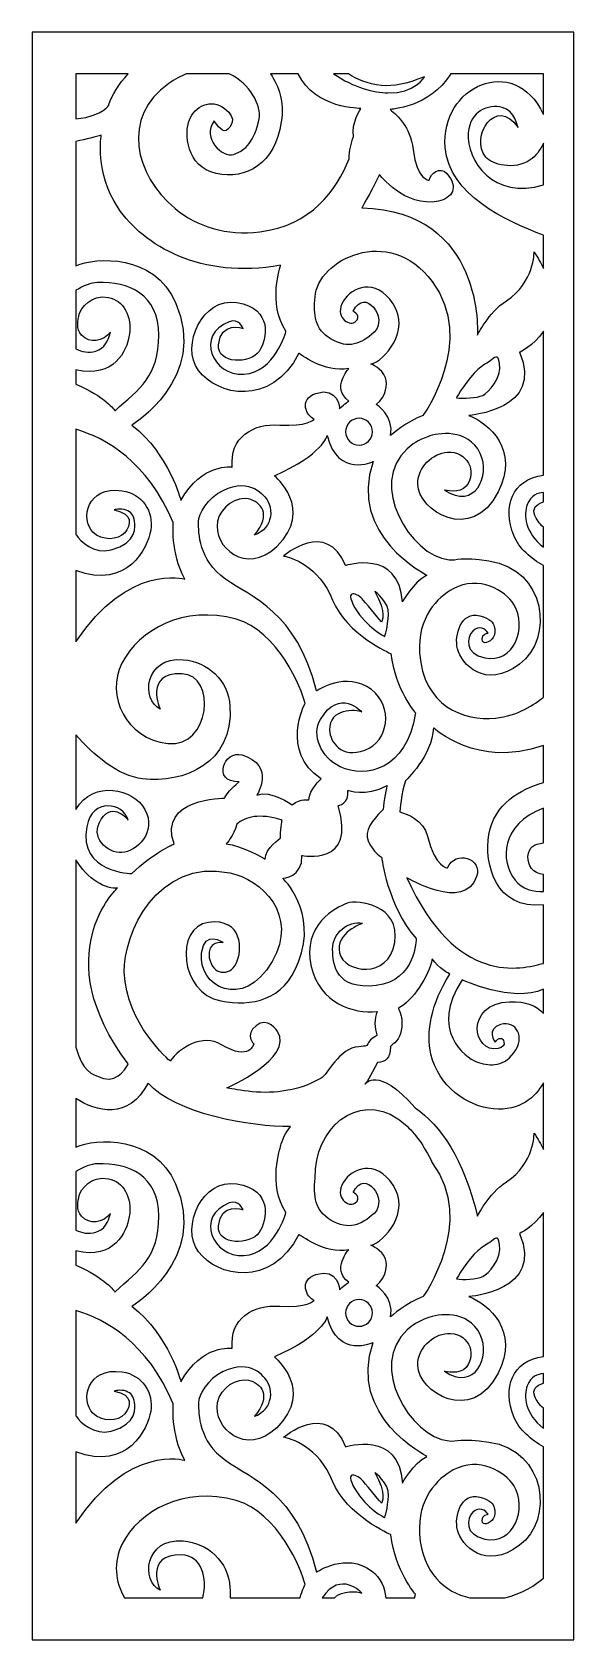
# Model space of a CAD drawing. Header units: centimetres. Extents: x -1.43 to 1.43, y -4.26 to 4.26.
import ezdxf

# ---------------------------------------------------------------- set-up
doc = ezdxf.new("R2010")
doc.units = ezdxf.units.CM
doc.header["$MEASUREMENT"] = 0
doc.layers.add('Layer 1', color=7, linetype='Continuous')

msp = doc.modelspace()

# ---------------------------------------------------------------- linework, layer by layer
at = {"layer": 'Layer 1', "color": 253}
for points, knots in [([(-1.43458, 4.26053), (-1.43458, 4.26053), (1.43458, 4.26053), (1.43458, 4.26053), (1.43458, 4.26053), (1.43458, 4.26053), (1.43458, -4.26053), (1.43458, -4.26053), (1.43458, -4.26053), (1.43458, -4.26053), (-1.43458, -4.26053), (-1.43458, -4.26053), (-1.43458, -4.26053), (-1.43458, -4.26053), (-1.43458, 4.26053), (-1.43458, 4.26053)], [0, 0, 0, 0, 0.2, 0.2, 0.2, 0.2, 0.4, 0.4, 0.4, 0.4, 0.6, 0.6, 0.6, 0.6, 1, 1, 1, 1]), ([(0.78307, 4.03961), (0.78307, 4.03961), (1.27364, 4.03961), (1.27364, 4.03961), (1.27364, 4.03961), (1.27364, 4.03961), (1.27364, 3.82419), (1.27364, 3.82419), (1.27364, 3.82419), (1.27364, 3.82419), (1.27289, 3.82585), (1.27289, 3.82585), (1.27289, 3.82585), (1.1205, 4.15238), (0.72509, 3.97286), (0.75349, 3.64842), (0.75349, 3.64842), (0.77551, 3.39697), (1.07291, 3.25823), (1.27364, 3.18491), (1.27364, 3.18491), (1.27364, 3.18491), (1.27364, 3.00835), (1.27364, 3.00835), (1.27364, 3.00835), (1.26052, 3.03605), (1.24424, 3.06516), (1.22421, 3.09585), (1.22421, 3.09585), (1.22421, 3.09585), (1.22598, 2.93421), (1.07812, 2.83731), (1.07812, 2.83731), (0.98008, 2.77307), (0.92392, 2.65482), (0.92392, 2.65482), (0.92392, 2.65482), (0.92392, 2.65482), (0.9645, 3.31384), (0.31119, 3.32904), (0.31119, 3.32904), (0.31119, 3.32904), (0.38423, 3.45578), (0.40452, 3.50647), (0.40452, 3.50647), (0.40452, 3.50647), (0.53843, 3.32904), (0.71697, 3.36453), (0.71697, 3.36453), (0.7901, 3.37907), (0.82722, 3.43868), (0.76161, 3.51155), (0.76161, 3.51155), (0.72509, 3.55211), (0.67639, 3.51155), (0.66827, 3.47607), (0.66827, 3.47607), (0.66827, 3.47607), (0.60393, 3.47531), (0.58306, 3.63828), (0.58306, 3.63828), (0.56683, 3.76502), (0.5019, 3.81571), (0.46134, 3.8512), (0.46134, 3.8512), (0.46134, 3.8512), (0.66963, 3.85939), (0.78307, 4.03961)], [0, 0, 0, 0, 0.0555556, 0.0555556, 0.0555556, 0.0555556, 0.1111111, 0.1111111, 0.1111111, 0.1111111, 0.1666667, 0.1666667, 0.1666667, 0.1666667, 0.2222222, 0.2222222, 0.2222222, 0.2222222, 0.2777778, 0.2777778, 0.2777778, 0.2777778, 0.3333333, 0.3333333, 0.3333333, 0.3333333, 0.3888889, 0.3888889, 0.3888889, 0.3888889, 0.4444444, 0.4444444, 0.4444444, 0.4444444, 0.5, 0.5, 0.5, 0.5, 0.5555556, 0.5555556, 0.5555556, 0.5555556, 0.6111111, 0.6111111, 0.6111111, 0.6111111, 0.6666667, 0.6666667, 0.6666667, 0.6666667, 0.7222222, 0.7222222, 0.7222222, 0.7222222, 0.7777778, 0.7777778, 0.7777778, 0.7777778, 0.8333333, 0.8333333, 0.8333333, 0.8333333, 0.8888889, 0.8888889, 0.8888889, 0.8888889, 1, 1, 1, 1]), ([(-1.20258, 4.03961), (-1.20258, 4.03961), (-0.92683, 4.03961), (-0.92683, 4.03961), (-0.92683, 4.03961), (-0.97449, 3.98487), (-1.01438, 3.9272), (-1.02789, 3.87655), (-1.02789, 3.87655), (-1.02789, 3.87655), (-1.04973, 3.81819), (-1.20258, 3.80034), (-1.20258, 3.80034), (-1.20258, 3.80034), (-1.20258, 4.03961), (-1.20258, 4.03961)], [0, 0, 0, 0, 0.2, 0.2, 0.2, 0.2, 0.4, 0.4, 0.4, 0.4, 0.6, 0.6, 0.6, 0.6, 1, 1, 1, 1]), ([(-0.61807, 4.03961), (-0.61807, 4.03961), (-0.39061, 4.03961), (-0.39061, 4.03961), (-0.39061, 4.03961), (-0.28018, 3.98892), (-0.21866, 3.86996), (-0.23256, 3.80051), (-0.23256, 3.80051), (-0.25635, 3.68155), (-0.3056, 3.63321), (-0.36646, 3.61293), (-0.36646, 3.61293), (-0.42734, 3.59266), (-0.53892, 3.69912), (-0.46994, 3.79036), (-0.46994, 3.79036), (-0.46994, 3.79036), (-0.43139, 3.72446), (-0.40704, 3.73967), (-0.40704, 3.73967), (-0.38269, 3.75487), (-0.34212, 3.80051), (-0.41516, 3.85627), (-0.41516, 3.85627), (-0.4882, 3.91203), (-0.57341, 3.8664), (-0.60182, 3.79543), (-0.60182, 3.79543), (-0.63022, 3.72446), (-0.61805, 3.54704), (-0.4598, 3.51155), (-0.4598, 3.51155), (-0.30154, 3.47607), (-0.14734, 3.56224), (-0.11488, 3.78529), (-0.11488, 3.78529), (-0.09916, 3.89335), (-0.12655, 3.97263), (-0.17175, 4.03961), (-0.17175, 4.03961), (-0.17175, 4.03961), (-0.02548, 4.03961), (-0.02548, 4.03961), (-0.02548, 4.03961), (0.06435, 3.85285), (0.30713, 3.85627), (0.30713, 3.85627), (0.30713, 3.85627), (0.30713, 3.85627), (0.25363, 3.77707), (0.26729, 3.70671), (0.26729, 3.70671), (0.2558, 3.67135), (0.24491, 3.63323), (0.2438, 3.58912), (0.2438, 3.58912), (0.17757, 3.42309), (0.04312, 3.23515), (-0.2285, 3.20231), (-0.2285, 3.20231), (-0.40675, 3.18077), (-0.56059, 3.22923), (-0.67793, 3.32585), (-0.67793, 3.32585), (-0.8918, 3.50199), (-0.96391, 3.81087), (-0.71138, 3.98807), (-0.71138, 3.98807), (-0.67915, 4.01068), (-0.648, 4.02759), (-0.61807, 4.03961)], [0, 0, 0, 0, 0.0526316, 0.0526316, 0.0526316, 0.0526316, 0.1052632, 0.1052632, 0.1052632, 0.1052632, 0.1578947, 0.1578947, 0.1578947, 0.1578947, 0.2105263, 0.2105263, 0.2105263, 0.2105263, 0.2631579, 0.2631579, 0.2631579, 0.2631579, 0.3157895, 0.3157895, 0.3157895, 0.3157895, 0.3684211, 0.3684211, 0.3684211, 0.3684211, 0.4210526, 0.4210526, 0.4210526, 0.4210526, 0.4736842, 0.4736842, 0.4736842, 0.4736842, 0.5263158, 0.5263158, 0.5263158, 0.5263158, 0.5789474, 0.5789474, 0.5789474, 0.5789474, 0.6315789, 0.6315789, 0.6315789, 0.6315789, 0.6842105, 0.6842105, 0.6842105, 0.6842105, 0.7368421, 0.7368421, 0.7368421, 0.7368421, 0.7894737, 0.7894737, 0.7894737, 0.7894737, 0.8421053, 0.8421053, 0.8421053, 0.8421053, 0.8947368, 0.8947368, 0.8947368, 0.8947368, 1, 1, 1, 1]), ([(0.16208, 4.03961), (0.16208, 4.03961), (0.24066, 4.03961), (0.24066, 4.03961), (0.24066, 4.03961), (0.28299, 4.01181), (0.3418, 3.98481), (0.41608, 3.97791), (0.41608, 3.97791), (0.48254, 3.97175), (0.54433, 3.98594), (0.64394, 4.02356), (0.64394, 4.02356), (0.64394, 4.02356), (0.59132, 3.93425), (0.44917, 3.93817), (0.44917, 3.93817), (0.37717, 3.94016), (0.26911, 3.96608), (0.16208, 4.03961)], [0, 0, 0, 0, 0.1666667, 0.1666667, 0.1666667, 0.1666667, 0.3333333, 0.3333333, 0.3333333, 0.3333333, 0.5, 0.5, 0.5, 0.5, 0.6666667, 0.6666667, 0.6666667, 0.6666667, 1, 1, 1, 1]), ([(1.27364, 3.67208), (1.27364, 3.67208), (1.27364, 3.4515), (1.27364, 3.4515), (1.27364, 3.4515), (1.0115, 3.36903), (0.86282, 3.57944), (0.87554, 3.72697), (0.87554, 3.72697), (0.88571, 3.84492), (0.98069, 3.87924), (1.05576, 3.86149), (1.05576, 3.86149), (1.12158, 3.84594), (1.13898, 3.75487), (1.13898, 3.75487), (1.13898, 3.75487), (1.02537, 3.92724), (0.87929, 3.70419), (0.96856, 3.59773), (0.96856, 3.59773), (0.99991, 3.56034), (1.11884, 3.52506), (1.20343, 3.58361), (1.20343, 3.58361), (1.23166, 3.60315), (1.25766, 3.63461), (1.27364, 3.67208)], [0, 0, 0, 0, 0.125, 0.125, 0.125, 0.125, 0.25, 0.25, 0.25, 0.25, 0.375, 0.375, 0.375, 0.375, 0.5, 0.5, 0.5, 0.5, 0.625, 0.625, 0.625, 0.625, 0.75, 0.75, 0.75, 0.75, 1, 1, 1, 1]), ([(-1.20258, 3.02144), (-1.20258, 3.02144), (-1.20258, 3.68097), (-1.20258, 3.68097), (-1.20258, 3.68097), (-1.14763, 3.69338), (-1.09565, 3.70583), (-1.06847, 3.71432), (-1.06847, 3.71432), (-1.06847, 3.71432), (-1.10499, 3.51662), (-0.9792, 3.32904), (-0.9792, 3.32904), (-0.84466, 3.12845), (-0.54095, 2.94884), (-0.11894, 3.02488), (-0.11894, 3.02488), (-0.11894, 3.02488), (-0.18792, 2.82211), (-0.09053, 2.67509), (-0.09053, 2.67509), (-0.09053, 2.67509), (-0.14734, 2.4571), (-0.31371, 2.44697), (-0.31371, 2.44697), (-0.48008, 2.43683), (-0.5719, 2.65618), (-0.39081, 2.72579), (-0.39081, 2.72579), (-0.33806, 2.74606), (-0.31778, 2.6903), (-0.31778, 2.6903), (-0.31778, 2.6903), (-0.31778, 2.6903), (-0.43801, 2.73029), (-0.44762, 2.60413), (-0.44762, 2.60413), (-0.45573, 2.49767), (-0.2772, 2.50273), (-0.23256, 2.56864), (-0.23256, 2.56864), (-0.18792, 2.63454), (-0.1591, 2.79534), (-0.35023, 2.82718), (-0.35023, 2.82718), (-0.53283, 2.8576), (-0.65052, 2.59905), (-0.55313, 2.46725), (-0.55313, 2.46725), (-0.45573, 2.33544), (-0.17169, 2.26954), (-0.02155, 2.5585), (-0.02155, 2.5585), (-0.02155, 2.5585), (0.11642, 2.45204), (0.24221, 2.47739), (0.24221, 2.47739), (0.24221, 2.47739), (0.14888, 2.376), (0.24221, 2.30503), (0.24221, 2.30503), (0.24221, 2.30503), (0.20569, 2.27968), (0.19351, 2.26447), (0.19351, 2.26447), (0.19351, 2.26447), (0.18867, 2.38501), (0.06772, 2.34558), (0.06772, 2.34558), (-0.0256, 2.31517), (0.01903, 2.22392), (0.05961, 2.20871), (0.05961, 2.20871), (0.05961, 2.20871), (0.01903, 2.16815), (-0.12299, 2.1783), (-0.12299, 2.1783), (-0.26502, 2.18843), (-0.39081, 2.11239), (-0.37458, 1.95524), (-0.37458, 1.95524), (-0.37458, 1.95524), (-0.5369, 1.98058), (-0.64645, 1.77781), (-0.64645, 1.77781), (-0.64645, 1.77781), (-0.70733, 2.02113), (-0.90616, 2.1783), (-0.90616, 2.1783), (-0.90616, 2.1783), (-0.49932, 2.42513), (-0.67486, 2.82718), (-0.67486, 2.82718), (-0.78779, 3.08582), (-1.09971, 3.06964), (-1.20258, 3.02144)], [0, 0, 0, 0, 0.04, 0.04, 0.04, 0.04, 0.08, 0.08, 0.08, 0.08, 0.12, 0.12, 0.12, 0.12, 0.16, 0.16, 0.16, 0.16, 0.2, 0.2, 0.2, 0.2, 0.24, 0.24, 0.24, 0.24, 0.28, 0.28, 0.28, 0.28, 0.32, 0.32, 0.32, 0.32, 0.36, 0.36, 0.36, 0.36, 0.4, 0.4, 0.4, 0.4, 0.44, 0.44, 0.44, 0.44, 0.48, 0.48, 0.48, 0.48, 0.52, 0.52, 0.52, 0.52, 0.56, 0.56, 0.56, 0.56, 0.6, 0.6, 0.6, 0.6, 0.64, 0.64, 0.64, 0.64, 0.68, 0.68, 0.68, 0.68, 0.72, 0.72, 0.72, 0.72, 0.76, 0.76, 0.76, 0.76, 0.8, 0.8, 0.8, 0.8, 0.84, 0.84, 0.84, 0.84, 0.88, 0.88, 0.88, 0.88, 0.92, 0.92, 0.92, 0.92, 1, 1, 1, 1]), ([(0.46404, 2.12253), (0.46404, 2.12253), (0.5506, 2.19856), (0.63582, 2.22898), (0.63582, 2.22898), (0.63582, 2.22898), (0.92005, 2.62345), (0.68451, 2.9387), (0.68451, 2.9387), (0.45344, 3.24795), (0.07584, 3.05023), (0.06367, 2.8576), (0.06367, 2.8576), (0.05752, 2.76032), (0.05674, 2.68907), (0.15007, 2.63332), (0.15007, 2.63332), (0.24018, 2.57947), (0.30737, 2.60732), (0.37611, 2.67002), (0.37611, 2.67002), (0.45507, 2.74205), (0.32742, 2.91335), (0.26655, 2.78155), (0.26655, 2.78155), (0.26655, 2.78155), (0.31615, 2.75537), (0.27467, 2.72409), (0.27467, 2.72409), (0.24204, 2.6995), (0.16376, 2.75451), (0.2138, 2.83562), (0.2138, 2.83562), (0.25842, 2.90795), (0.38423, 2.96236), (0.47756, 2.82042), (0.47756, 2.82042), (0.5709, 2.67847), (0.43157, 2.51794), (0.35988, 2.50104), (0.35988, 2.50104), (0.35988, 2.50104), (0.41823, 2.48074), (0.43645, 2.4281), (0.43645, 2.4281), (0.44864, 2.39285), (0.44361, 2.33659), (0.38829, 2.28643), (0.38829, 2.28643), (0.38829, 2.28643), (0.48432, 2.22729), (0.46404, 2.12253)], [0, 0, 0, 0, 0.0714286, 0.0714286, 0.0714286, 0.0714286, 0.1428571, 0.1428571, 0.1428571, 0.1428571, 0.2142857, 0.2142857, 0.2142857, 0.2142857, 0.2857143, 0.2857143, 0.2857143, 0.2857143, 0.3571429, 0.3571429, 0.3571429, 0.3571429, 0.4285714, 0.4285714, 0.4285714, 0.4285714, 0.5, 0.5, 0.5, 0.5, 0.5714286, 0.5714286, 0.5714286, 0.5714286, 0.6428571, 0.6428571, 0.6428571, 0.6428571, 0.7142857, 0.7142857, 0.7142857, 0.7142857, 0.7857143, 0.7857143, 0.7857143, 0.7857143, 0.8571429, 0.8571429, 0.8571429, 0.8571429, 1, 1, 1, 1]), ([(-1.20258, 2.39519), (-1.20258, 2.39519), (-1.20258, 2.47104), (-1.20258, 2.47104), (-1.20258, 2.47104), (-0.99829, 2.42372), (-0.93361, 2.57243), (-0.92036, 2.65312), (-0.92036, 2.65312), (-0.90342, 2.75626), (-0.95231, 2.83892), (-1.03068, 2.85429), (-1.03068, 2.85429), (-1.12342, 2.87248), (-1.17874, 2.79609), (-1.18549, 2.76568), (-1.18549, 2.76568), (-1.19226, 2.73526), (-1.20273, 2.68684), (-1.17381, 2.65487), (-1.17381, 2.65487), (-1.12995, 2.60637), (-1.05897, 2.62165), (-1.01894, 2.67028), (-1.01894, 2.67028), (-1.03281, 2.62329), (-1.05025, 2.58505), (-1.09814, 2.57042), (-1.09814, 2.57042), (-1.13566, 2.55898), (-1.17206, 2.56661), (-1.20258, 2.58132), (-1.20258, 2.58132), (-1.20258, 2.58132), (-1.20258, 2.89232), (-1.20258, 2.89232), (-1.20258, 2.89232), (-1.16334, 2.91609), (-1.12384, 2.93256), (-1.08877, 2.93364), (-1.08877, 2.93364), (-0.9224, 2.9387), (-0.76413, 2.8728), (-0.76413, 2.65482), (-0.76413, 2.65482), (-0.76413, 2.43683), (-0.86558, 2.37093), (-0.99542, 2.25434), (-0.99542, 2.25434), (-0.99542, 2.25434), (-1.05152, 2.33105), (-1.20258, 2.39519)], [0, 0, 0, 0, 0.0714286, 0.0714286, 0.0714286, 0.0714286, 0.1428571, 0.1428571, 0.1428571, 0.1428571, 0.2142857, 0.2142857, 0.2142857, 0.2142857, 0.2857143, 0.2857143, 0.2857143, 0.2857143, 0.3571429, 0.3571429, 0.3571429, 0.3571429, 0.4285714, 0.4285714, 0.4285714, 0.4285714, 0.5, 0.5, 0.5, 0.5, 0.5714286, 0.5714286, 0.5714286, 0.5714286, 0.6428571, 0.6428571, 0.6428571, 0.6428571, 0.7142857, 0.7142857, 0.7142857, 0.7142857, 0.7857143, 0.7857143, 0.7857143, 0.7857143, 0.8571429, 0.8571429, 0.8571429, 0.8571429, 1, 1, 1, 1]), ([(1.27364, 2.67523), (1.27364, 2.67523), (1.27364, 1.91228), (1.27364, 1.91228), (1.27364, 1.91228), (1.10568, 1.88955), (1.0557, 1.74512), (1.11668, 1.59277), (1.11668, 1.59277), (1.145, 1.52199), (1.20854, 1.47005), (1.27364, 1.43339), (1.27364, 1.43339), (1.27364, 1.43339), (1.27364, 0.73668), (1.27364, 0.73668), (1.27364, 0.73668), (1.22936, 0.69891), (1.1368, 0.63657), (1.01946, 0.62438), (1.01946, 0.62438), (0.85077, 0.60689), (0.63641, 0.68909), (0.61755, 0.96924), (0.61755, 0.96924), (0.60481, 1.15854), (0.71223, 1.26469), (0.7956, 1.3103), (0.7956, 1.3103), (0.93171, 1.38478), (1.07265, 1.29912), (1.11668, 1.22777), (1.11668, 1.22777), (1.19174, 1.10611), (1.1158, 0.91137), (0.96248, 0.94389), (0.96248, 0.94389), (0.85494, 0.9667), (0.86508, 1.05288), (0.89957, 1.08583), (0.89957, 1.08583), (0.93407, 1.11879), (0.96652, 1.09851), (0.98073, 1.0757), (0.98073, 1.0757), (0.98073, 1.0757), (0.94581, 1.07263), (0.94827, 1.04274), (0.94827, 1.04274), (0.95092, 1.01059), (0.98952, 1.02539), (1.00772, 1.05186), (1.00772, 1.05186), (1.01929, 1.06868), (1.01683, 1.09659), (1.01349, 1.11031), (1.01349, 1.11031), (1.00894, 1.129), (0.99429, 1.15211), (0.9361, 1.16694), (0.9361, 1.16694), (0.83668, 1.19229), (0.8001, 1.06528), (0.81842, 0.99205), (0.81842, 0.99205), (0.83871, 0.91094), (0.9645, 0.77407), (1.1471, 0.91094), (1.1471, 0.91094), (1.32971, 1.04782), (1.28912, 1.41282), (0.98479, 1.45844), (0.98479, 1.45844), (0.83288, 1.48121), (0.81553, 1.45978), (0.77348, 1.46411), (0.77348, 1.46411), (0.56524, 1.48563), (0.34471, 1.86587), (0.55123, 2.05241), (0.55123, 2.05241), (0.57935, 2.0778), (0.60766, 2.09615), (0.6604, 2.11643), (0.6604, 2.11643), (0.71316, 2.13671), (0.8726, 2.16359), (0.9387, 2.02753), (0.9387, 2.02753), (0.99588, 1.90984), (0.90971, 1.72552), (0.74943, 1.83357), (0.74943, 1.83357), (0.74943, 1.83357), (0.83174, 1.81292), (0.86432, 1.85418), (0.86432, 1.85418), (0.92585, 1.9321), (0.86843, 2.04242), (0.7649, 2.0341), (0.7649, 2.0341), (0.68815, 2.02792), (0.60504, 1.95584), (0.60741, 1.86399), (0.60741, 1.86399), (0.61103, 1.72385), (0.89267, 1.54698), (1.03349, 1.82343), (1.03349, 1.82343), (1.1471, 2.04649), (0.98479, 2.18843), (0.87929, 2.22898), (0.87929, 2.22898), (0.87929, 2.22898), (1.28101, 2.25941), (1.1471, 2.56356), (1.1471, 2.56356), (1.1471, 2.56356), (1.22273, 2.59747), (1.27364, 2.67523)], [0, 0, 0, 0, 0.0322581, 0.0322581, 0.0322581, 0.0322581, 0.0645161, 0.0645161, 0.0645161, 0.0645161, 0.0967742, 0.0967742, 0.0967742, 0.0967742, 0.1290323, 0.1290323, 0.1290323, 0.1290323, 0.1612903, 0.1612903, 0.1612903, 0.1612903, 0.1935484, 0.1935484, 0.1935484, 0.1935484, 0.2258065, 0.2258065, 0.2258065, 0.2258065, 0.2580645, 0.2580645, 0.2580645, 0.2580645, 0.2903226, 0.2903226, 0.2903226, 0.2903226, 0.3225806, 0.3225806, 0.3225806, 0.3225806, 0.3548387, 0.3548387, 0.3548387, 0.3548387, 0.3870968, 0.3870968, 0.3870968, 0.3870968, 0.4193548, 0.4193548, 0.4193548, 0.4193548, 0.4516129, 0.4516129, 0.4516129, 0.4516129, 0.483871, 0.483871, 0.483871, 0.483871, 0.516129, 0.516129, 0.516129, 0.516129, 0.5483871, 0.5483871, 0.5483871, 0.5483871, 0.5806452, 0.5806452, 0.5806452, 0.5806452, 0.6129032, 0.6129032, 0.6129032, 0.6129032, 0.6451613, 0.6451613, 0.6451613, 0.6451613, 0.6774194, 0.6774194, 0.6774194, 0.6774194, 0.7096774, 0.7096774, 0.7096774, 0.7096774, 0.7419355, 0.7419355, 0.7419355, 0.7419355, 0.7741935, 0.7741935, 0.7741935, 0.7741935, 0.8064516, 0.8064516, 0.8064516, 0.8064516, 0.8387097, 0.8387097, 0.8387097, 0.8387097, 0.8709677, 0.8709677, 0.8709677, 0.8709677, 0.9032258, 0.9032258, 0.9032258, 0.9032258, 0.9354839, 0.9354839, 0.9354839, 0.9354839, 1, 1, 1, 1]), ([(0.81233, 2.32277), (0.81233, 2.32277), (0.87522, 2.42923), (0.92596, 2.47232), (0.92596, 2.47232), (0.94812, 2.49115), (0.96942, 2.50372), (0.98935, 2.51676), (0.98935, 2.51676), (1.01501, 2.53354), (1.03297, 2.56217), (1.0416, 2.50527), (1.0416, 2.50527), (1.0534, 2.42742), (0.98276, 2.35065), (0.95233, 2.33544), (0.95233, 2.33544), (0.92189, 2.32024), (0.84683, 2.3177), (0.81233, 2.32277)], [0, 0, 0, 0, 0.1666667, 0.1666667, 0.1666667, 0.1666667, 0.3333333, 0.3333333, 0.3333333, 0.3333333, 0.5, 0.5, 0.5, 0.5, 0.6666667, 0.6666667, 0.6666667, 0.6666667, 1, 1, 1, 1]), ([(-1.20258, 1.0287), (-1.20258, 1.0287), (-1.20258, 1.40659), (-1.20258, 1.40659), (-1.20258, 1.40659), (-0.9286, 1.30326), (-0.82161, 1.53004), (-0.80675, 1.62065), (-0.80675, 1.62065), (-0.79051, 1.71952), (-0.85011, 1.81455), (-0.95764, 1.83027), (-0.95764, 1.83027), (-1.1443, 1.85757), (-1.18085, 1.67923), (-1.11294, 1.61057), (-1.11294, 1.61057), (-1.06611, 1.56322), (-0.9785, 1.56615), (-0.94454, 1.60739), (-0.94454, 1.60739), (-0.9114, 1.64764), (-0.89557, 1.70725), (-1.00047, 1.72825), (-1.00047, 1.72825), (-1.00047, 1.72825), (-0.96794, 1.73914), (-0.93604, 1.72731), (-0.93604, 1.72731), (-0.9112, 1.71812), (-0.89588, 1.70078), (-0.89208, 1.6674), (-0.89208, 1.6674), (-0.88959, 1.64544), (-0.87516, 1.55454), (-1.01699, 1.51599), (-1.01699, 1.51599), (-1.10405, 1.49233), (-1.18409, 1.5645), (-1.20029, 1.59436), (-1.20029, 1.59436), (-1.20092, 1.59551), (-1.20167, 1.59673), (-1.20258, 1.59793), (-1.20258, 1.59793), (-1.20258, 1.59793), (-1.20258, 2.1555), (-1.20258, 2.1555), (-1.20258, 2.1555), (-1.04514, 2.10889), (-0.82408, 1.9856), (-0.68703, 1.66122), (-0.68703, 1.66122), (-0.68703, 1.66122), (-0.70327, 1.50406), (-0.62617, 1.36211), (-0.62617, 1.36211), (-0.62617, 1.36211), (-0.92932, 1.44646), (-1.20258, 1.0287)], [0, 0, 0, 0, 0.0625, 0.0625, 0.0625, 0.0625, 0.125, 0.125, 0.125, 0.125, 0.1875, 0.1875, 0.1875, 0.1875, 0.25, 0.25, 0.25, 0.25, 0.3125, 0.3125, 0.3125, 0.3125, 0.375, 0.375, 0.375, 0.375, 0.4375, 0.4375, 0.4375, 0.4375, 0.5, 0.5, 0.5, 0.5, 0.5625, 0.5625, 0.5625, 0.5625, 0.625, 0.625, 0.625, 0.625, 0.6875, 0.6875, 0.6875, 0.6875, 0.75, 0.75, 0.75, 0.75, 0.8125, 0.8125, 0.8125, 0.8125, 0.875, 0.875, 0.875, 0.875, 1, 1, 1, 1]), ([(0.29699, 2.21378), (0.3362, 2.21378), (0.368, 2.182), (0.368, 2.14281), (0.368, 2.14281), (0.368, 2.10361), (0.3362, 2.07184), (0.29699, 2.07184), (0.29699, 2.07184), (0.25777, 2.07184), (0.22597, 2.10361), (0.22597, 2.14281), (0.22597, 2.14281), (0.22597, 2.182), (0.25777, 2.21378), (0.29699, 2.21378)], [0, 0, 0, 0, 0.2, 0.2, 0.2, 0.2, 0.4, 0.4, 0.4, 0.4, 0.6, 0.6, 0.6, 0.6, 1, 1, 1, 1]), ([(0.12859, 2.12253), (0.12859, 2.12253), (0.10424, 2.02113), (-0.1514, 1.90961), (-0.1514, 1.90961), (-0.1514, 1.90961), (0.06367, 1.73218), (-0.13923, 1.53448), (-0.13923, 1.53448), (-0.30019, 1.37762), (-0.47905, 1.53348), (-0.45286, 1.66787), (-0.45286, 1.66787), (-0.4371, 1.7488), (-0.34725, 1.80011), (-0.2881, 1.78623), (-0.2881, 1.78623), (-0.22599, 1.77168), (-0.16135, 1.70633), (-0.2569, 1.59532), (-0.2569, 1.59532), (-0.2569, 1.59532), (-0.21325, 1.60833), (-0.18836, 1.64909), (-0.18836, 1.64909), (-0.16907, 1.68067), (-0.16266, 1.73498), (-0.18627, 1.77429), (-0.18627, 1.77429), (-0.20527, 1.80593), (-0.27679, 1.90181), (-0.42277, 1.83194), (-0.42277, 1.83194), (-0.50769, 1.79128), (-0.55313, 1.70598), (-0.55313, 1.66629), (-0.55313, 1.66629), (-0.55313, 1.60545), (-0.55313, 1.4635), (-0.4111, 1.36211), (-0.4111, 1.36211), (-0.26908, 1.26073), (-0.03778, 1.19483), (0.07179, 0.769), (0.07179, 0.769), (0.07179, 0.769), (0.22956, 0.8768), (0.36322, 0.7757), (0.36322, 0.7757), (0.48117, 0.6865), (0.45323, 0.50023), (0.32743, 0.45461), (0.32743, 0.45461), (0.20164, 0.40899), (0.14389, 0.49912), (0.14077, 0.56115), (0.14077, 0.56115), (0.13492, 0.67695), (0.28278, 0.67268), (0.31119, 0.65747), (0.31119, 0.65747), (0.31119, 0.65747), (0.19351, 0.78927), (0.09207, 0.61692), (0.09207, 0.61692), (0.04443, 0.53597), (0.0953, 0.41491), (0.19709, 0.36691), (0.19709, 0.36691), (0.33322, 0.30273), (0.54881, 0.35074), (0.59524, 0.6524), (0.59524, 0.6524), (0.59524, 0.6524), (0.48973, 0.77407), (0.46539, 0.9667), (0.46539, 0.9667), (0.46539, 0.9667), (0.23004, 1.06809), (0.157, 1.25059), (0.157, 1.25059), (0.08396, 1.43308), (-0.06618, 1.47871), (-0.10271, 1.48379), (-0.10271, 1.48379), (-0.10271, 1.48379), (0.12454, 1.68149), (0.22597, 1.43308), (0.22597, 1.43308), (0.22597, 1.43308), (0.51002, 1.52434), (0.52625, 1.24045), (0.52625, 1.24045), (0.52625, 1.24045), (0.58364, 1.34512), (0.6561, 1.3824), (0.6561, 1.3824), (0.6561, 1.3824), (0.23409, 1.59532), (0.37206, 1.98565), (0.37206, 1.98565), (0.37206, 1.98565), (0.1854, 1.89441), (0.12859, 2.12253)], [0, 0, 0, 0, 0.037037, 0.037037, 0.037037, 0.037037, 0.0740741, 0.0740741, 0.0740741, 0.0740741, 0.1111111, 0.1111111, 0.1111111, 0.1111111, 0.1481481, 0.1481481, 0.1481481, 0.1481481, 0.1851852, 0.1851852, 0.1851852, 0.1851852, 0.2222222, 0.2222222, 0.2222222, 0.2222222, 0.2592593, 0.2592593, 0.2592593, 0.2592593, 0.2962963, 0.2962963, 0.2962963, 0.2962963, 0.3333333, 0.3333333, 0.3333333, 0.3333333, 0.3703704, 0.3703704, 0.3703704, 0.3703704, 0.4074074, 0.4074074, 0.4074074, 0.4074074, 0.4444444, 0.4444444, 0.4444444, 0.4444444, 0.4814815, 0.4814815, 0.4814815, 0.4814815, 0.5185185, 0.5185185, 0.5185185, 0.5185185, 0.5555556, 0.5555556, 0.5555556, 0.5555556, 0.5925926, 0.5925926, 0.5925926, 0.5925926, 0.6296296, 0.6296296, 0.6296296, 0.6296296, 0.6666667, 0.6666667, 0.6666667, 0.6666667, 0.7037037, 0.7037037, 0.7037037, 0.7037037, 0.7407407, 0.7407407, 0.7407407, 0.7407407, 0.7777778, 0.7777778, 0.7777778, 0.7777778, 0.8148148, 0.8148148, 0.8148148, 0.8148148, 0.8518519, 0.8518519, 0.8518519, 0.8518519, 0.8888889, 0.8888889, 0.8888889, 0.8888889, 0.9259259, 0.9259259, 0.9259259, 0.9259259, 1, 1, 1, 1]), ([(1.27364, 1.82087), (1.27364, 1.82087), (1.27364, 1.77027), (1.27364, 1.77027), (1.27364, 1.77027), (1.23362, 1.75953), (1.21334, 1.73444), (1.22826, 1.69923), (1.22826, 1.69923), (1.23661, 1.67954), (1.25172, 1.65671), (1.27364, 1.63743), (1.27364, 1.63743), (1.27364, 1.63743), (1.27364, 1.53088), (1.27364, 1.53088), (1.27364, 1.53088), (1.17495, 1.60682), (1.16813, 1.70368), (1.18805, 1.75641), (1.18805, 1.75641), (1.20685, 1.80613), (1.24394, 1.81922), (1.27364, 1.82087)], [0, 0, 0, 0, 0.1428571, 0.1428571, 0.1428571, 0.1428571, 0.2857143, 0.2857143, 0.2857143, 0.2857143, 0.4285714, 0.4285714, 0.4285714, 0.4285714, 0.5714286, 0.5714286, 0.5714286, 0.5714286, 0.7142857, 0.7142857, 0.7142857, 0.7142857, 1, 1, 1, 1]), ([(0.43292, 1.05795), (0.43292, 1.05795), (0.33553, 1.10357), (0.27467, 1.21003), (0.27467, 1.21003), (0.2138, 1.31649), (0.2909, 1.28607), (0.3193, 1.25059), (0.3193, 1.25059), (0.34771, 1.2151), (0.41669, 1.13399), (0.41669, 1.13399), (0.41669, 1.13399), (0.41669, 1.13399), (0.4451, 1.18469), (0.38017, 1.29621), (0.38017, 1.29621), (0.38017, 1.29621), (0.45727, 1.24045), (0.45322, 1.17455), (0.45322, 1.17455), (0.44916, 1.10865), (0.43292, 1.05795), (0.43292, 1.05795)], [0, 0, 0, 0, 0.1428571, 0.1428571, 0.1428571, 0.1428571, 0.2857143, 0.2857143, 0.2857143, 0.2857143, 0.4285714, 0.4285714, 0.4285714, 0.4285714, 0.5714286, 0.5714286, 0.5714286, 0.5714286, 0.7142857, 0.7142857, 0.7142857, 0.7142857, 1, 1, 1, 1]), ([(-1.20258, 0.14116), (-1.20258, 0.14116), (-1.20258, 0.5366), (-1.20258, 0.5366), (-1.20258, 0.5366), (-1.1135, 0.43188), (-0.98068, 0.31808), (-0.84935, 0.30261), (-0.84935, 0.30261), (-0.63428, 0.27726), (-0.36646, 0.38372), (-0.38676, 0.68789), (-0.38676, 0.68789), (-0.39591, 0.82522), (-0.50402, 0.92411), (-0.63447, 0.93456), (-0.63447, 0.93456), (-0.84137, 0.95112), (-0.85821, 0.72084), (-0.75601, 0.67268), (-0.75601, 0.67268), (-0.75601, 0.67268), (-0.84528, 0.86574), (-0.6424, 0.86024), (-0.6424, 0.86024), (-0.45541, 0.85518), (-0.49022, 0.4646), (-0.71545, 0.49018), (-0.71545, 0.49018), (-0.93862, 0.51553), (-1.04577, 0.74337), (-0.95891, 0.91601), (-0.95891, 0.91601), (-0.86964, 1.09344), (-0.63022, 1.22524), (-0.35429, 1.1492), (-0.35429, 1.1492), (-0.13421, 1.08855), (-0.00532, 0.77913), (0.01091, 0.70309), (0.01091, 0.70309), (0.01091, 0.70309), (-0.12299, 0.44963), (0.09613, 0.30261), (0.09613, 0.30261), (0.09613, 0.30261), (0.03121, 0.24684), (0.03121, 0.19109), (0.03121, 0.19109), (0.03121, 0.19109), (-0.00937, 0.20122), (-0.05807, 0.16573), (-0.05807, 0.16573), (-0.05807, 0.16573), (-0.17169, 0.24684), (-0.24473, 0.21644), (-0.24473, 0.21644), (-0.24473, 0.21644), (-0.14229, 0.37327), (-0.32183, 0.42935), (-0.32183, 0.42935), (-0.41922, 0.45976), (-0.48415, 0.28233), (-0.33806, 0.2874), (-0.33806, 0.2874), (-0.33806, 0.2874), (-0.36943, 0.26087), (-0.38867, 0.23937), (-0.38867, 0.23937), (-0.40797, 0.21779), (-0.41516, 0.20122), (-0.41516, 0.20122), (-0.41516, 0.20122), (-0.41516, 0.20122), (-0.76819, 0.20122), (-0.68298, -0.04211), (-0.68298, -0.04211), (-0.68298, -0.04211), (-0.80066, -0.09281), (-0.90616, -0.19925), (-0.90616, -0.19925), (-0.90616, -0.19925), (-1.18982, -0.19561), (-1.14557, 0.04914), (-1.14557, 0.04914), (-1.11716, 0.20629), (-0.95079, 0.17588), (-0.92645, 0.08463), (-0.92645, 0.08463), (-0.92645, 0.08463), (-1.00354, 0.18602), (-1.06847, 0.08969), (-1.06847, 0.08969), (-1.1334, -0.00663), (-1.03601, -0.09281), (-0.95891, -0.08774), (-0.95891, -0.08774), (-0.88181, -0.08267), (-0.77224, 0.01872), (-0.83717, 0.14039), (-0.83717, 0.14039), (-0.89599, 0.25061), (-1.11125, 0.30026), (-1.20258, 0.14116)], [0, 0, 0, 0, 0.037037, 0.037037, 0.037037, 0.037037, 0.0740741, 0.0740741, 0.0740741, 0.0740741, 0.1111111, 0.1111111, 0.1111111, 0.1111111, 0.1481481, 0.1481481, 0.1481481, 0.1481481, 0.1851852, 0.1851852, 0.1851852, 0.1851852, 0.2222222, 0.2222222, 0.2222222, 0.2222222, 0.2592593, 0.2592593, 0.2592593, 0.2592593, 0.2962963, 0.2962963, 0.2962963, 0.2962963, 0.3333333, 0.3333333, 0.3333333, 0.3333333, 0.3703704, 0.3703704, 0.3703704, 0.3703704, 0.4074074, 0.4074074, 0.4074074, 0.4074074, 0.4444444, 0.4444444, 0.4444444, 0.4444444, 0.4814815, 0.4814815, 0.4814815, 0.4814815, 0.5185185, 0.5185185, 0.5185185, 0.5185185, 0.5555556, 0.5555556, 0.5555556, 0.5555556, 0.5925926, 0.5925926, 0.5925926, 0.5925926, 0.6296296, 0.6296296, 0.6296296, 0.6296296, 0.6666667, 0.6666667, 0.6666667, 0.6666667, 0.7037037, 0.7037037, 0.7037037, 0.7037037, 0.7407407, 0.7407407, 0.7407407, 0.7407407, 0.7777778, 0.7777778, 0.7777778, 0.7777778, 0.8148148, 0.8148148, 0.8148148, 0.8148148, 0.8518519, 0.8518519, 0.8518519, 0.8518519, 0.8888889, 0.8888889, 0.8888889, 0.8888889, 0.9259259, 0.9259259, 0.9259259, 0.9259259, 1, 1, 1, 1]), ([(1.27364, 0.48038), (1.27364, 0.48038), (1.27364, 0.28444), (1.27364, 0.28444), (1.27364, 0.28444), (1.15062, 0.2462), (1.01203, 0.1702), (0.98479, 0.00859), (0.98479, 0.00859), (0.95797, -0.15054), (1.02146, -0.39213), (1.27364, -0.36464), (1.27364, -0.36464), (1.27364, -0.36464), (1.27364, -0.67531), (1.27364, -0.67531), (1.27364, -0.67531), (1.15898, -0.70554), (0.80941, -0.79954), (0.5506, -0.22122), (0.5506, -0.22122), (0.5506, -0.22122), (0.85559, -0.40516), (0.91987, -0.21446), (0.91987, -0.21446), (0.95233, -0.11815), (0.80624, -0.07252), (0.76566, -0.16884), (0.76566, -0.16884), (0.76566, -0.16884), (0.69933, -0.1679), (0.66017, -0.00155), (0.66017, -0.00155), (0.63988, 0.08463), (0.54655, 0.12011), (0.51206, 0.12772), (0.51206, 0.12772), (0.51206, 0.12772), (0.5222, 0.23418), (0.54248, 0.29248), (0.54248, 0.29248), (0.54248, 0.29248), (0.68451, 0.42427), (0.6906, 0.57383), (0.6906, 0.57383), (0.6906, 0.57383), (0.92144, 0.35392), (1.27364, 0.48038)], [0, 0, 0, 0, 0.0769231, 0.0769231, 0.0769231, 0.0769231, 0.1538462, 0.1538462, 0.1538462, 0.1538462, 0.2307692, 0.2307692, 0.2307692, 0.2307692, 0.3076923, 0.3076923, 0.3076923, 0.3076923, 0.3846154, 0.3846154, 0.3846154, 0.3846154, 0.4615385, 0.4615385, 0.4615385, 0.4615385, 0.5384615, 0.5384615, 0.5384615, 0.5384615, 0.6153846, 0.6153846, 0.6153846, 0.6153846, 0.6923077, 0.6923077, 0.6923077, 0.6923077, 0.7692308, 0.7692308, 0.7692308, 0.7692308, 0.8461538, 0.8461538, 0.8461538, 0.8461538, 1, 1, 1, 1]), ([(0.39137, -1.05328), (0.3849, -1.03603), (0.38118, -1.01583), (0.38118, -0.99423), (0.38118, -0.99423), (0.38118, -0.97086), (0.38553, -0.94912), (0.39301, -0.93099), (0.39301, -0.93099), (0.26609, -0.94204), (0.08904, -0.88804), (0.04337, -0.69098), (0.04337, -0.69098), (-0.00779, -0.47014), (0.17728, -0.37669), (0.23409, -0.3564), (0.23409, -0.3564), (0.2909, -0.33613), (0.51814, -0.36654), (0.48567, -0.56425), (0.48567, -0.56425), (0.45322, -0.76195), (0.21786, -0.72647), (0.19351, -0.62001), (0.19351, -0.62001), (0.16916, -0.51356), (0.31525, -0.46286), (0.31525, -0.46286), (0.31525, -0.46286), (0.23815, -0.44766), (0.157, -0.51356), (0.157, -0.59974), (0.157, -0.59974), (0.157, -0.68591), (0.17728, -0.81773), (0.38829, -0.79237), (0.38829, -0.79237), (0.59929, -0.76703), (0.59929, -0.54397), (0.59929, -0.54397), (0.59929, -0.54397), (0.4451, -0.36654), (0.41669, -0.11307), (0.41669, -0.11307), (0.41669, -0.11307), (0.38829, -0.09787), (0.33553, -0.03703), (0.3396, 0.01365), (0.3396, 0.01365), (0.34365, 0.06434), (0.42481, 0.14039), (0.42481, 0.14039), (0.42481, 0.14039), (0.42712, 0.18084), (0.4451, 0.26713), (0.4451, 0.26713), (0.4451, 0.26713), (0.33148, 0.20629), (0.23815, 0.24177), (0.23815, 0.24177), (0.23815, 0.24177), (0.24627, 0.1708), (0.1854, 0.16067), (0.1854, 0.16067), (0.1854, 0.16067), (0.28684, -0.16377), (-0.00532, -0.10294), (-0.00532, -0.10294), (-0.00532, -0.10294), (-0.00126, -0.21953), (-0.10676, -0.22461), (-0.10676, -0.22461), (-0.10676, -0.22461), (-0.10676, -0.22461), (0.07924, -0.39984), (-0.0233, -0.66762), (-0.0233, -0.66762), (-0.10334, -0.87661), (-0.27133, -0.90386), (-0.43545, -0.87348), (-0.43545, -0.87348), (-0.65457, -0.83293), (-0.68087, -0.48124), (-0.50038, -0.45779), (-0.50038, -0.45779), (-0.32025, -0.4344), (-0.31778, -0.60481), (-0.35429, -0.67578), (-0.35429, -0.67578), (-0.39081, -0.74675), (-0.48008, -0.73662), (-0.49632, -0.64536), (-0.49632, -0.64536), (-0.51255, -0.55412), (-0.42327, -0.56425), (-0.42327, -0.56425), (-0.42327, -0.56425), (-0.42327, -0.56425), (-0.52066, -0.49328), (-0.5369, -0.62001), (-0.5369, -0.62001), (-0.55956, -0.79699), (-0.31658, -0.93058), (-0.16357, -0.66565), (-0.16357, -0.66565), (-0.02087, -0.41854), (-0.219, -0.22904), (-0.38778, -0.19512), (-0.38778, -0.19512), (-0.774, -0.11747), (-0.95271, -0.5215), (-0.94679, -0.72139), (-0.94679, -0.72139), (-0.93868, -0.99514), (-0.70327, -1.19286), (-0.70327, -1.19286), (-0.70327, -1.19286), (-0.65457, -1.12188), (-0.53283, -1.04584), (-0.43139, -1.10668), (-0.43139, -1.10668), (-0.28087, -1.19694), (-0.26096, -1.10161), (-0.26096, -1.10161), (-0.26096, -1.10161), (-0.26096, -1.10161), (-0.30966, -1.05598), (-0.24878, -1.00529), (-0.24878, -1.00529), (-0.18792, -0.9546), (-0.13516, -1.03571), (-0.13516, -1.03571), (-0.13516, -1.03571), (-0.0459, -1.17765), (-0.40299, -1.3348), (-0.40299, -1.3348), (-0.40299, -1.3348), (-0.40299, -1.3348), (-0.24878, -1.37029), (-0.13111, -1.35508), (-0.13111, -1.35508), (-0.01343, -1.33987), (0.01498, -1.32467), (0.09613, -1.28411), (0.09613, -1.28411), (0.12693, -1.26871), (0.19358, -1.1215), (0.29495, -1.11682), (0.29495, -1.11682), (0.31421, -1.11593), (0.32818, -1.11397), (0.3386, -1.11112), (0.3386, -1.11112), (0.35066, -1.08598), (0.36125, -1.07384), (0.3914, -1.05796), (0.3914, -1.05796), (0.39137, -1.05639), (0.39136, -1.05483), (0.39137, -1.05328)], [0, 0, 0, 0, 0.0243902, 0.0243902, 0.0243902, 0.0243902, 0.0487805, 0.0487805, 0.0487805, 0.0487805, 0.0731707, 0.0731707, 0.0731707, 0.0731707, 0.097561, 0.097561, 0.097561, 0.097561, 0.1219512, 0.1219512, 0.1219512, 0.1219512, 0.1463415, 0.1463415, 0.1463415, 0.1463415, 0.1707317, 0.1707317, 0.1707317, 0.1707317, 0.195122, 0.195122, 0.195122, 0.195122, 0.2195122, 0.2195122, 0.2195122, 0.2195122, 0.2439024, 0.2439024, 0.2439024, 0.2439024, 0.2682927, 0.2682927, 0.2682927, 0.2682927, 0.2926829, 0.2926829, 0.2926829, 0.2926829, 0.3170732, 0.3170732, 0.3170732, 0.3170732, 0.3414634, 0.3414634, 0.3414634, 0.3414634, 0.3658537, 0.3658537, 0.3658537, 0.3658537, 0.3902439, 0.3902439, 0.3902439, 0.3902439, 0.4146341, 0.4146341, 0.4146341, 0.4146341, 0.4390244, 0.4390244, 0.4390244, 0.4390244, 0.4634146, 0.4634146, 0.4634146, 0.4634146, 0.4878049, 0.4878049, 0.4878049, 0.4878049, 0.5121951, 0.5121951, 0.5121951, 0.5121951, 0.5365854, 0.5365854, 0.5365854, 0.5365854, 0.5609756, 0.5609756, 0.5609756, 0.5609756, 0.5853659, 0.5853659, 0.5853659, 0.5853659, 0.6097561, 0.6097561, 0.6097561, 0.6097561, 0.6341463, 0.6341463, 0.6341463, 0.6341463, 0.6585366, 0.6585366, 0.6585366, 0.6585366, 0.6829268, 0.6829268, 0.6829268, 0.6829268, 0.7073171, 0.7073171, 0.7073171, 0.7073171, 0.7317073, 0.7317073, 0.7317073, 0.7317073, 0.7560976, 0.7560976, 0.7560976, 0.7560976, 0.7804878, 0.7804878, 0.7804878, 0.7804878, 0.804878, 0.804878, 0.804878, 0.804878, 0.8292683, 0.8292683, 0.8292683, 0.8292683, 0.8536585, 0.8536585, 0.8536585, 0.8536585, 0.8780488, 0.8780488, 0.8780488, 0.8780488, 0.902439, 0.902439, 0.902439, 0.902439, 0.9268293, 0.9268293, 0.9268293, 0.9268293, 0.9512195, 0.9512195, 0.9512195, 0.9512195, 1, 1, 1, 1]), ([(-0.40704, -0.04211), (-0.40704, -0.04211), (-0.36723, -0.00004), (-0.3507, 0.06206), (-0.3507, 0.06206), (-0.30529, 0.10291), (-0.23257, 0.12198), (-0.11083, 0.08463), (-0.11083, 0.08463), (-0.11083, 0.08463), (-0.12299, 0.01872), (-0.11894, -0.0117), (-0.11894, -0.0117), (-0.11894, -0.0117), (-0.20009, -0.06239), (-0.20009, -0.12322), (-0.20009, -0.12322), (-0.20009, -0.12322), (-0.32995, -0.04718), (-0.40704, -0.04211)], [0, 0, 0, 0, 0.1666667, 0.1666667, 0.1666667, 0.1666667, 0.3333333, 0.3333333, 0.3333333, 0.3333333, 0.5, 0.5, 0.5, 0.5, 0.6666667, 0.6666667, 0.6666667, 0.6666667, 1, 1, 1, 1]), ([(1.27364, 0.1474), (1.27364, 0.1474), (1.27364, -0.0361), (1.27364, -0.0361), (1.27364, -0.0361), (1.22466, -0.04244), (1.19488, -0.05707), (1.19174, -0.10801), (1.19174, -0.10801), (1.18872, -0.15702), (1.21935, -0.19757), (1.27364, -0.20473), (1.27364, -0.20473), (1.27364, -0.20473), (1.27364, -0.29391), (1.27364, -0.29391), (1.27364, -0.29391), (1.22231, -0.29827), (1.15978, -0.28135), (1.12304, -0.23426), (1.12304, -0.23426), (1.04351, -0.13233), (1.04529, 0.0611), (1.27364, 0.1474)], [0, 0, 0, 0, 0.1428571, 0.1428571, 0.1428571, 0.1428571, 0.2857143, 0.2857143, 0.2857143, 0.2857143, 0.4285714, 0.4285714, 0.4285714, 0.4285714, 0.5714286, 0.5714286, 0.5714286, 0.5714286, 0.7142857, 0.7142857, 0.7142857, 0.7142857, 1, 1, 1, 1]), ([(-1.20258, -1.11901), (-1.20258, -1.11901), (-1.20258, -0.1261), (-1.20258, -0.1261), (-1.20258, -0.1261), (-1.14594, -0.22685), (-1.037, -0.28808), (-0.98326, -0.27529), (-0.98326, -0.27529), (-0.98326, -0.27529), (-1.36063, -0.63016), (-0.92645, -1.20807), (-0.92645, -1.20807), (-0.92645, -1.20807), (-0.97528, -1.31061), (-1.05643, -1.28525), (-1.05643, -1.28525), (-1.12356, -1.26429), (-1.16846, -1.2444), (-1.20258, -1.11901)], [0, 0, 0, 0, 0.1666667, 0.1666667, 0.1666667, 0.1666667, 0.3333333, 0.3333333, 0.3333333, 0.3333333, 0.5, 0.5, 0.5, 0.5, 0.6666667, 0.6666667, 0.6666667, 0.6666667, 1, 1, 1, 1]), ([(1.27364, -1.30798), (1.27364, -1.30798), (1.27364, -1.66221), (1.27364, -1.66221), (1.27364, -1.66221), (1.26052, -1.6345), (1.24424, -1.60537), (1.2242, -1.57466), (1.2242, -1.57466), (1.2242, -1.57466), (1.22597, -1.73631), (1.07811, -1.8332), (1.07811, -1.8332), (0.98007, -1.89746), (0.92391, -2.0157), (0.92391, -2.0157), (0.92391, -2.0157), (0.85274, -1.71323), (0.73035, -1.53425), (0.59378, -1.44042), (0.59378, -1.44042), (0.59378, -1.44042), (0.59376, -1.44037), (0.59376, -1.44037), (0.59376, -1.44037), (0.39492, -1.21224), (0.32885, -1.31539), (0.32885, -1.31539), (0.32885, -1.31539), (0.33132, -1.3146), (0.3568, -1.27343), (0.39493, -1.20103), (0.39493, -1.20103), (0.43892, -1.19686), (0.46019, -1.18239), (0.46383, -1.11553), (0.46383, -1.11553), (0.46812, -1.11161), (0.47203, -1.10736), (0.47563, -1.10286), (0.47563, -1.10286), (0.50385, -1.08753), (0.52418, -1.04469), (0.52418, -0.99423), (0.52418, -0.99423), (0.52418, -0.96577), (0.51771, -0.93973), (0.50702, -0.91968), (0.50702, -0.91968), (0.50676, -0.91716), (0.50652, -0.91466), (0.50624, -0.91218), (0.50624, -0.91218), (0.58095, -0.87535), (0.66618, -0.7425), (0.68451, -0.65043), (0.68451, -0.65043), (0.71697, -0.70113), (0.77784, -0.73154), (0.77784, -0.73154), (0.77784, -0.73154), (0.67985, -0.88923), (0.64922, -1.03926), (0.67775, -1.15686), (0.67775, -1.15686), (0.7189, -1.32661), (0.87011, -1.43435), (1.00914, -1.44633), (1.00914, -1.44633), (1.15078, -1.45853), (1.22921, -1.38624), (1.27364, -1.30798)], [0, 0, 0, 0, 0.0526316, 0.0526316, 0.0526316, 0.0526316, 0.1052632, 0.1052632, 0.1052632, 0.1052632, 0.1578947, 0.1578947, 0.1578947, 0.1578947, 0.2105263, 0.2105263, 0.2105263, 0.2105263, 0.2631579, 0.2631579, 0.2631579, 0.2631579, 0.3157895, 0.3157895, 0.3157895, 0.3157895, 0.3684211, 0.3684211, 0.3684211, 0.3684211, 0.4210526, 0.4210526, 0.4210526, 0.4210526, 0.4736842, 0.4736842, 0.4736842, 0.4736842, 0.5263158, 0.5263158, 0.5263158, 0.5263158, 0.5789474, 0.5789474, 0.5789474, 0.5789474, 0.6315789, 0.6315789, 0.6315789, 0.6315789, 0.6842105, 0.6842105, 0.6842105, 0.6842105, 0.7368421, 0.7368421, 0.7368421, 0.7368421, 0.7894737, 0.7894737, 0.7894737, 0.7894737, 0.8421053, 0.8421053, 0.8421053, 0.8421053, 0.8947368, 0.8947368, 0.8947368, 0.8947368, 1, 1, 1, 1]), ([(1.27364, -0.81205), (1.27364, -0.81205), (1.27364, -0.93991), (1.27364, -0.93991), (1.27364, -0.93991), (1.23726, -0.90099), (1.18051, -0.87484), (1.09435, -0.87856), (1.09435, -0.87856), (0.85494, -0.88887), (0.89816, -1.1528), (1.03349, -1.12695), (1.03349, -1.12695), (1.05964, -1.12196), (1.06868, -1.10667), (1.06461, -1.09145), (1.06461, -1.09145), (1.06056, -1.0678), (1.03412, -1.06468), (1.0186, -1.09316), (1.0186, -1.09316), (1.0186, -1.09316), (0.96585, -1.02219), (1.04701, -0.99853), (1.04701, -0.99853), (1.12848, -0.97478), (1.18091, -1.06613), (1.11735, -1.14893), (1.11735, -1.14893), (1.05377, -1.23173), (0.97938, -1.21821), (0.91851, -1.19624), (0.91851, -1.19624), (0.85764, -1.17427), (0.66963, -1.02895), (0.84277, -0.76195), (0.84277, -0.76195), (0.84277, -0.76195), (1.10942, -0.88727), (1.27364, -0.81205)], [0, 0, 0, 0, 0.0909091, 0.0909091, 0.0909091, 0.0909091, 0.1818182, 0.1818182, 0.1818182, 0.1818182, 0.2727273, 0.2727273, 0.2727273, 0.2727273, 0.3636364, 0.3636364, 0.3636364, 0.3636364, 0.4545455, 0.4545455, 0.4545455, 0.4545455, 0.5454545, 0.5454545, 0.5454545, 0.5454545, 0.6363636, 0.6363636, 0.6363636, 0.6363636, 0.7272727, 0.7272727, 0.7272727, 0.7272727, 0.8181818, 0.8181818, 0.8181818, 0.8181818, 1, 1, 1, 1]), ([(-1.20258, -1.64909), (-1.20258, -1.64909), (-1.20258, -1.39097), (-1.20258, -1.39097), (-1.20258, -1.39097), (-1.09914, -1.45919), (-0.92068, -1.50964), (-0.82094, -1.30945), (-0.82094, -1.30945), (-0.67964, -1.47273), (-0.2716, -1.54362), (-0.06671, -1.53912), (-0.06671, -1.53912), (-0.06671, -1.53912), (-0.06647, -1.53894), (-0.06647, -1.53894), (-0.06647, -1.53894), (-0.09228, -1.57286), (-0.11052, -1.60914), (-0.11895, -1.64564), (-0.11895, -1.64564), (-0.11895, -1.64564), (-0.18793, -1.84842), (-0.09054, -1.99543), (-0.09054, -1.99543), (-0.09054, -1.99543), (-0.14735, -2.21342), (-0.31372, -2.22355), (-0.31372, -2.22355), (-0.48009, -2.23368), (-0.57191, -2.01434), (-0.39082, -1.94473), (-0.39082, -1.94473), (-0.33807, -1.92446), (-0.31779, -1.98021), (-0.31779, -1.98021), (-0.31779, -1.98021), (-0.31779, -1.98021), (-0.43802, -1.94024), (-0.44763, -2.0664), (-0.44763, -2.0664), (-0.45574, -2.17286), (-0.2772, -2.16779), (-0.23256, -2.10189), (-0.23256, -2.10189), (-0.18793, -2.03598), (-0.15911, -1.87518), (-0.35024, -1.84335), (-0.35024, -1.84335), (-0.53285, -1.81293), (-0.65053, -2.07147), (-0.55314, -2.20328), (-0.55314, -2.20328), (-0.45574, -2.33508), (-0.1717, -2.40098), (-0.02156, -2.11202), (-0.02156, -2.11202), (-0.02156, -2.11202), (0.11641, -2.21848), (0.2422, -2.19313), (0.2422, -2.19313), (0.2422, -2.19313), (0.14888, -2.29452), (0.2422, -2.36549), (0.2422, -2.36549), (0.2422, -2.36549), (0.20568, -2.39084), (0.1935, -2.40605), (0.1935, -2.40605), (0.1935, -2.40605), (0.18866, -2.28551), (0.06771, -2.32494), (0.06771, -2.32494), (-0.02561, -2.35536), (0.01902, -2.4466), (0.0596, -2.46182), (0.0596, -2.46182), (0.0596, -2.46182), (0.01902, -2.50237), (-0.123, -2.49223), (-0.123, -2.49223), (-0.26503, -2.48209), (-0.39082, -2.55813), (-0.37459, -2.71528), (-0.37459, -2.71528), (-0.37459, -2.71528), (-0.53691, -2.68994), (-0.64646, -2.89272), (-0.64646, -2.89272), (-0.64646, -2.89272), (-0.70734, -2.64938), (-0.90617, -2.49223), (-0.90617, -2.49223), (-0.90617, -2.49223), (-0.49933, -2.24539), (-0.67487, -1.84335), (-0.67487, -1.84335), (-0.7878, -1.5847), (-1.09972, -1.60088), (-1.20258, -1.64909)], [0, 0, 0, 0, 0.0384615, 0.0384615, 0.0384615, 0.0384615, 0.0769231, 0.0769231, 0.0769231, 0.0769231, 0.1153846, 0.1153846, 0.1153846, 0.1153846, 0.1538462, 0.1538462, 0.1538462, 0.1538462, 0.1923077, 0.1923077, 0.1923077, 0.1923077, 0.2307692, 0.2307692, 0.2307692, 0.2307692, 0.2692308, 0.2692308, 0.2692308, 0.2692308, 0.3076923, 0.3076923, 0.3076923, 0.3076923, 0.3461538, 0.3461538, 0.3461538, 0.3461538, 0.3846154, 0.3846154, 0.3846154, 0.3846154, 0.4230769, 0.4230769, 0.4230769, 0.4230769, 0.4615385, 0.4615385, 0.4615385, 0.4615385, 0.5, 0.5, 0.5, 0.5, 0.5384615, 0.5384615, 0.5384615, 0.5384615, 0.5769231, 0.5769231, 0.5769231, 0.5769231, 0.6153846, 0.6153846, 0.6153846, 0.6153846, 0.6538462, 0.6538462, 0.6538462, 0.6538462, 0.6923077, 0.6923077, 0.6923077, 0.6923077, 0.7307692, 0.7307692, 0.7307692, 0.7307692, 0.7692308, 0.7692308, 0.7692308, 0.7692308, 0.8076923, 0.8076923, 0.8076923, 0.8076923, 0.8461538, 0.8461538, 0.8461538, 0.8461538, 0.8846154, 0.8846154, 0.8846154, 0.8846154, 0.9230769, 0.9230769, 0.9230769, 0.9230769, 1, 1, 1, 1]), ([(0.54267, -1.53003), (0.52989, -1.51994), (0.51647, -1.50937), (0.50233, -1.49825), (0.50233, -1.49825), (0.28911, -1.35368), (0.05893, -1.55155), (0.06365, -1.81293), (0.06365, -1.81293), (0.05751, -1.91021), (0.05674, -1.98145), (0.15006, -2.03721), (0.15006, -2.03721), (0.24017, -2.09105), (0.30736, -2.06321), (0.3761, -2.0005), (0.3761, -2.0005), (0.45507, -1.92848), (0.32741, -1.75716), (0.26655, -1.88897), (0.26655, -1.88897), (0.26655, -1.88897), (0.31614, -1.91515), (0.27466, -1.94642), (0.27466, -1.94642), (0.24202, -1.97102), (0.16375, -1.91601), (0.21379, -1.8349), (0.21379, -1.8349), (0.25841, -1.76257), (0.38422, -1.70817), (0.47755, -1.8501), (0.47755, -1.8501), (0.57089, -1.99205), (0.43156, -2.15258), (0.35987, -2.16947), (0.35987, -2.16947), (0.35987, -2.16947), (0.41822, -2.18978), (0.43644, -2.24243), (0.43644, -2.24243), (0.44863, -2.27767), (0.4436, -2.33394), (0.38828, -2.38408), (0.38828, -2.38408), (0.38828, -2.38408), (0.48431, -2.44323), (0.46403, -2.54799), (0.46403, -2.54799), (0.46403, -2.54799), (0.55059, -2.47195), (0.63581, -2.44154), (0.63581, -2.44154), (0.63581, -2.44154), (0.92005, -2.04707), (0.6845, -1.73183), (0.6845, -1.73183), (0.64143, -1.6413), (0.59299, -1.57536), (0.54267, -1.53003)], [0, 0, 0, 0, 0.0625, 0.0625, 0.0625, 0.0625, 0.125, 0.125, 0.125, 0.125, 0.1875, 0.1875, 0.1875, 0.1875, 0.25, 0.25, 0.25, 0.25, 0.3125, 0.3125, 0.3125, 0.3125, 0.375, 0.375, 0.375, 0.375, 0.4375, 0.4375, 0.4375, 0.4375, 0.5, 0.5, 0.5, 0.5, 0.5625, 0.5625, 0.5625, 0.5625, 0.625, 0.625, 0.625, 0.625, 0.6875, 0.6875, 0.6875, 0.6875, 0.75, 0.75, 0.75, 0.75, 0.8125, 0.8125, 0.8125, 0.8125, 0.875, 0.875, 0.875, 0.875, 1, 1, 1, 1]), ([(-1.20258, -2.27533), (-1.20258, -2.27533), (-1.20258, -2.19948), (-1.20258, -2.19948), (-1.20258, -2.19948), (-0.9983, -2.2468), (-0.93362, -2.09809), (-0.92037, -2.01739), (-0.92037, -2.01739), (-0.90343, -1.91426), (-0.95232, -1.8316), (-1.03069, -1.81623), (-1.03069, -1.81623), (-1.12343, -1.79804), (-1.17875, -1.87443), (-1.1855, -1.90485), (-1.1855, -1.90485), (-1.19227, -1.93527), (-1.20273, -1.98368), (-1.17381, -2.01565), (-1.17381, -2.01565), (-1.12996, -2.06415), (-1.05898, -2.04886), (-1.01895, -2.00024), (-1.01895, -2.00024), (-1.03282, -2.04724), (-1.05026, -2.08548), (-1.09816, -2.1001), (-1.09816, -2.1001), (-1.13567, -2.11154), (-1.17207, -2.10391), (-1.20258, -2.0892), (-1.20258, -2.0892), (-1.20258, -2.0892), (-1.20258, -1.7782), (-1.20258, -1.7782), (-1.20258, -1.7782), (-1.16334, -1.75443), (-1.12384, -1.73796), (-1.08878, -1.73689), (-1.08878, -1.73689), (-0.9224, -1.73183), (-0.76414, -1.79772), (-0.76414, -2.0157), (-0.76414, -2.0157), (-0.76414, -2.23368), (-0.86559, -2.29959), (-0.99543, -2.41618), (-0.99543, -2.41618), (-0.99543, -2.41618), (-1.05153, -2.33947), (-1.20258, -2.27533)], [0, 0, 0, 0, 0.0714286, 0.0714286, 0.0714286, 0.0714286, 0.1428571, 0.1428571, 0.1428571, 0.1428571, 0.2142857, 0.2142857, 0.2142857, 0.2142857, 0.2857143, 0.2857143, 0.2857143, 0.2857143, 0.3571429, 0.3571429, 0.3571429, 0.3571429, 0.4285714, 0.4285714, 0.4285714, 0.4285714, 0.5, 0.5, 0.5, 0.5, 0.5714286, 0.5714286, 0.5714286, 0.5714286, 0.6428571, 0.6428571, 0.6428571, 0.6428571, 0.7142857, 0.7142857, 0.7142857, 0.7142857, 0.7857143, 0.7857143, 0.7857143, 0.7857143, 0.8571429, 0.8571429, 0.8571429, 0.8571429, 1, 1, 1, 1]), ([(1.27364, -1.99526), (1.27364, -1.99526), (1.27364, -2.75824), (1.27364, -2.75824), (1.27364, -2.75824), (1.10567, -2.78096), (1.05568, -2.92539), (1.11667, -3.07775), (1.11667, -3.07775), (1.14499, -3.14854), (1.20854, -3.20047), (1.27364, -3.23714), (1.27364, -3.23714), (1.27364, -3.23714), (1.27364, -3.93383), (1.27364, -3.93383), (1.27364, -3.93383), (1.23579, -3.96612), (1.1626, -4.01638), (1.06882, -4.03789), (1.06882, -4.03789), (1.06882, -4.03789), (0.88319, -4.03789), (0.88319, -4.03789), (0.88319, -4.03789), (0.75271, -4.00766), (0.63152, -3.90878), (0.61754, -3.70128), (0.61754, -3.70128), (0.6048, -3.51198), (0.71222, -3.40583), (0.79559, -3.36022), (0.79559, -3.36022), (0.9317, -3.28573), (1.07264, -3.37139), (1.11667, -3.44274), (1.11667, -3.44274), (1.19173, -3.56442), (1.1158, -3.75916), (0.96247, -3.72663), (0.96247, -3.72663), (0.85493, -3.70382), (0.86507, -3.61765), (0.89956, -3.58468), (0.89956, -3.58468), (0.93406, -3.55174), (0.96652, -3.57201), (0.98072, -3.59482), (0.98072, -3.59482), (0.98072, -3.59482), (0.9458, -3.59789), (0.94826, -3.62778), (0.94826, -3.62778), (0.95091, -3.65993), (0.98951, -3.64512), (1.00771, -3.61866), (1.00771, -3.61866), (1.01928, -3.60184), (1.01682, -3.57394), (1.01348, -3.56021), (1.01348, -3.56021), (1.00893, -3.54152), (0.99428, -3.5184), (0.93609, -3.50358), (0.93609, -3.50358), (0.83667, -3.47823), (0.80009, -3.60524), (0.81841, -3.67847), (0.81841, -3.67847), (0.8387, -3.75958), (0.96449, -3.89645), (1.14709, -3.75958), (1.14709, -3.75958), (1.3297, -3.62271), (1.28912, -3.25771), (0.98478, -3.21208), (0.98478, -3.21208), (0.83287, -3.18931), (0.81552, -3.21074), (0.77347, -3.20641), (0.77347, -3.20641), (0.56523, -3.1849), (0.3447, -2.80465), (0.55122, -2.61811), (0.55122, -2.61811), (0.57934, -2.59271), (0.60765, -2.57437), (0.6604, -2.55409), (0.6604, -2.55409), (0.71316, -2.53381), (0.87259, -2.50692), (0.93869, -2.64298), (0.93869, -2.64298), (0.99587, -2.76067), (0.9097, -2.945), (0.74943, -2.83695), (0.74943, -2.83695), (0.74943, -2.83695), (0.83173, -2.8576), (0.86431, -2.81635), (0.86431, -2.81635), (0.92584, -2.73843), (0.86841, -2.6281), (0.76489, -2.63642), (0.76489, -2.63642), (0.68814, -2.6426), (0.60503, -2.71467), (0.6074, -2.80653), (0.6074, -2.80653), (0.61102, -2.94667), (0.89266, -3.12354), (1.03348, -2.84709), (1.03348, -2.84709), (1.14709, -2.62403), (0.98478, -2.48209), (0.87928, -2.44154), (0.87928, -2.44154), (0.87928, -2.44154), (1.281, -2.41111), (1.14709, -2.10696), (1.14709, -2.10696), (1.14709, -2.10696), (1.22273, -2.07305), (1.27364, -1.99526)], [0, 0, 0, 0, 0.03125, 0.03125, 0.03125, 0.03125, 0.0625, 0.0625, 0.0625, 0.0625, 0.09375, 0.09375, 0.09375, 0.09375, 0.125, 0.125, 0.125, 0.125, 0.15625, 0.15625, 0.15625, 0.15625, 0.1875, 0.1875, 0.1875, 0.1875, 0.21875, 0.21875, 0.21875, 0.21875, 0.25, 0.25, 0.25, 0.25, 0.28125, 0.28125, 0.28125, 0.28125, 0.3125, 0.3125, 0.3125, 0.3125, 0.34375, 0.34375, 0.34375, 0.34375, 0.375, 0.375, 0.375, 0.375, 0.40625, 0.40625, 0.40625, 0.40625, 0.4375, 0.4375, 0.4375, 0.4375, 0.46875, 0.46875, 0.46875, 0.46875, 0.5, 0.5, 0.5, 0.5, 0.53125, 0.53125, 0.53125, 0.53125, 0.5625, 0.5625, 0.5625, 0.5625, 0.59375, 0.59375, 0.59375, 0.59375, 0.625, 0.625, 0.625, 0.625, 0.65625, 0.65625, 0.65625, 0.65625, 0.6875, 0.6875, 0.6875, 0.6875, 0.71875, 0.71875, 0.71875, 0.71875, 0.75, 0.75, 0.75, 0.75, 0.78125, 0.78125, 0.78125, 0.78125, 0.8125, 0.8125, 0.8125, 0.8125, 0.84375, 0.84375, 0.84375, 0.84375, 0.875, 0.875, 0.875, 0.875, 0.90625, 0.90625, 0.90625, 0.90625, 0.9375, 0.9375, 0.9375, 0.9375, 1, 1, 1, 1]), ([(0.81233, -2.34775), (0.81233, -2.34775), (0.87521, -2.24129), (0.92595, -2.1982), (0.92595, -2.1982), (0.94811, -2.17937), (0.96941, -2.1668), (0.98934, -2.15377), (0.98934, -2.15377), (1.015, -2.13698), (1.03296, -2.10835), (1.04159, -2.16525), (1.04159, -2.16525), (1.05339, -2.24309), (0.98275, -2.31987), (0.95232, -2.33508), (0.95232, -2.33508), (0.92188, -2.35029), (0.84682, -2.35282), (0.81233, -2.34775)], [0, 0, 0, 0, 0.1666667, 0.1666667, 0.1666667, 0.1666667, 0.3333333, 0.3333333, 0.3333333, 0.3333333, 0.5, 0.5, 0.5, 0.5, 0.6666667, 0.6666667, 0.6666667, 0.6666667, 1, 1, 1, 1]), ([(0.29698, -2.45674), (0.33619, -2.45674), (0.36799, -2.48852), (0.36799, -2.52771), (0.36799, -2.52771), (0.36799, -2.56691), (0.33619, -2.59868), (0.29698, -2.59868), (0.29698, -2.59868), (0.25776, -2.59868), (0.22596, -2.56691), (0.22596, -2.52771), (0.22596, -2.52771), (0.22596, -2.48852), (0.25776, -2.45674), (0.29698, -2.45674)], [0, 0, 0, 0, 0.2, 0.2, 0.2, 0.2, 0.4, 0.4, 0.4, 0.4, 0.6, 0.6, 0.6, 0.6, 1, 1, 1, 1]), ([(-1.20258, -3.64182), (-1.20258, -3.64182), (-1.20258, -3.26393), (-1.20258, -3.26393), (-1.20258, -3.26393), (-0.92861, -3.36726), (-0.82162, -3.14048), (-0.80676, -3.04986), (-0.80676, -3.04986), (-0.79052, -2.95101), (-0.85012, -2.85597), (-0.95765, -2.84025), (-0.95765, -2.84025), (-1.14431, -2.81295), (-1.18086, -2.99129), (-1.11295, -3.05995), (-1.11295, -3.05995), (-1.06612, -3.1073), (-0.97851, -3.10438), (-0.94455, -3.06313), (-0.94455, -3.06313), (-0.91141, -3.02289), (-0.89558, -2.96328), (-1.00048, -2.94227), (-1.00048, -2.94227), (-1.00048, -2.94227), (-0.96795, -2.93139), (-0.93605, -2.94322), (-0.93605, -2.94322), (-0.9112, -2.95241), (-0.89589, -2.96974), (-0.89209, -3.00312), (-0.89209, -3.00312), (-0.88959, -3.02508), (-0.87517, -3.11598), (-1.017, -3.15453), (-1.017, -3.15453), (-1.10405, -3.17819), (-1.1841, -3.10602), (-1.2003, -3.07616), (-1.2003, -3.07616), (-1.20093, -3.075), (-1.20168, -3.07379), (-1.20258, -3.0726), (-1.20258, -3.0726), (-1.20258, -3.0726), (-1.20258, -2.51502), (-1.20258, -2.51502), (-1.20258, -2.51502), (-1.04515, -2.56162), (-0.82409, -2.68492), (-0.68704, -3.00931), (-0.68704, -3.00931), (-0.68704, -3.00931), (-0.70328, -3.16646), (-0.62618, -3.3084), (-0.62618, -3.3084), (-0.62618, -3.3084), (-0.92932, -3.22406), (-1.20258, -3.64182)], [0, 0, 0, 0, 0.0625, 0.0625, 0.0625, 0.0625, 0.125, 0.125, 0.125, 0.125, 0.1875, 0.1875, 0.1875, 0.1875, 0.25, 0.25, 0.25, 0.25, 0.3125, 0.3125, 0.3125, 0.3125, 0.375, 0.375, 0.375, 0.375, 0.4375, 0.4375, 0.4375, 0.4375, 0.5, 0.5, 0.5, 0.5, 0.5625, 0.5625, 0.5625, 0.5625, 0.625, 0.625, 0.625, 0.625, 0.6875, 0.6875, 0.6875, 0.6875, 0.75, 0.75, 0.75, 0.75, 0.8125, 0.8125, 0.8125, 0.8125, 0.875, 0.875, 0.875, 0.875, 1, 1, 1, 1]), ([(0.59183, -4.03789), (0.59183, -4.03789), (0.438, -4.03789), (0.438, -4.03789), (0.438, -4.03789), (0.43558, -3.98479), (0.41182, -3.93158), (0.3632, -3.89482), (0.3632, -3.89482), (0.22955, -3.79372), (0.07177, -3.90152), (0.07177, -3.90152), (0.07177, -3.90152), (-0.03779, -3.4757), (-0.26909, -3.40979), (-0.41111, -3.3084), (-0.41111, -3.3084), (-0.55314, -3.20702), (-0.55314, -3.06507), (-0.55314, -3.00424), (-0.55314, -3.00424), (-0.55314, -2.96454), (-0.5077, -2.87924), (-0.42278, -2.83859), (-0.42278, -2.83859), (-0.2768, -2.76871), (-0.20528, -2.8646), (-0.18628, -2.89623), (-0.18628, -2.89623), (-0.16267, -2.93555), (-0.16908, -2.98985), (-0.18837, -3.02143), (-0.18837, -3.02143), (-0.21326, -3.06219), (-0.25691, -3.07521), (-0.25691, -3.07521), (-0.25691, -3.07521), (-0.16136, -2.9642), (-0.226, -2.89884), (-0.28811, -2.88428), (-0.28811, -2.88428), (-0.34726, -2.87042), (-0.43711, -2.92172), (-0.45287, -3.00264), (-0.45287, -3.00264), (-0.47906, -3.13704), (-0.3002, -3.2929), (-0.13924, -3.13604), (-0.13924, -3.13604), (0.06365, -2.93834), (-0.15141, -2.76091), (-0.15141, -2.76091), (-0.15141, -2.76091), (0.10423, -2.64938), (0.12858, -2.54799), (0.12858, -2.54799), (0.12858, -2.54799), (0.18539, -2.77611), (0.37205, -2.68487), (0.37205, -2.68487), (0.37205, -2.68487), (0.23408, -3.07521), (0.65609, -3.28812), (0.65609, -3.28812), (0.65609, -3.28812), (0.58363, -3.3254), (0.52624, -3.43007), (0.52624, -3.43007), (0.52624, -3.43007), (0.51001, -3.14619), (0.22596, -3.23743), (0.22596, -3.23743), (0.22596, -3.23743), (0.12453, -2.98903), (-0.10272, -3.18674), (-0.10272, -3.18674), (-0.10272, -3.18674), (-0.06619, -3.19181), (0.08395, -3.23743), (0.15699, -3.41993), (0.15699, -3.41993), (0.23003, -3.60243), (0.46538, -3.70382), (0.46538, -3.70382), (0.46538, -3.70382), (0.48972, -3.89645), (0.59523, -4.01813), (0.59523, -4.01813), (0.59523, -4.01813), (0.59419, -4.02485), (0.59304, -4.03142), (0.59183, -4.03789)], [0, 0, 0, 0, 0.0416667, 0.0416667, 0.0416667, 0.0416667, 0.0833333, 0.0833333, 0.0833333, 0.0833333, 0.125, 0.125, 0.125, 0.125, 0.1666667, 0.1666667, 0.1666667, 0.1666667, 0.2083333, 0.2083333, 0.2083333, 0.2083333, 0.25, 0.25, 0.25, 0.25, 0.2916667, 0.2916667, 0.2916667, 0.2916667, 0.3333333, 0.3333333, 0.3333333, 0.3333333, 0.375, 0.375, 0.375, 0.375, 0.4166667, 0.4166667, 0.4166667, 0.4166667, 0.4583333, 0.4583333, 0.4583333, 0.4583333, 0.5, 0.5, 0.5, 0.5, 0.5416667, 0.5416667, 0.5416667, 0.5416667, 0.5833333, 0.5833333, 0.5833333, 0.5833333, 0.625, 0.625, 0.625, 0.625, 0.6666667, 0.6666667, 0.6666667, 0.6666667, 0.7083333, 0.7083333, 0.7083333, 0.7083333, 0.75, 0.75, 0.75, 0.75, 0.7916667, 0.7916667, 0.7916667, 0.7916667, 0.8333333, 0.8333333, 0.8333333, 0.8333333, 0.875, 0.875, 0.875, 0.875, 0.9166667, 0.9166667, 0.9166667, 0.9166667, 1, 1, 1, 1]), ([(1.27364, -2.84965), (1.27364, -2.84965), (1.27364, -2.90025), (1.27364, -2.90025), (1.27364, -2.90025), (1.23362, -2.911), (1.21333, -2.93608), (1.22825, -2.97129), (1.22825, -2.97129), (1.2366, -2.991), (1.25172, -3.01383), (1.27364, -3.03309), (1.27364, -3.03309), (1.27364, -3.03309), (1.27364, -3.13965), (1.27364, -3.13965), (1.27364, -3.13965), (1.17494, -3.0637), (1.16812, -2.96684), (1.18804, -2.91412), (1.18804, -2.91412), (1.20684, -2.86438), (1.24394, -2.8513), (1.27364, -2.84965)], [0, 0, 0, 0, 0.1428571, 0.1428571, 0.1428571, 0.1428571, 0.2857143, 0.2857143, 0.2857143, 0.2857143, 0.4285714, 0.4285714, 0.4285714, 0.4285714, 0.5714286, 0.5714286, 0.5714286, 0.5714286, 0.7142857, 0.7142857, 0.7142857, 0.7142857, 1, 1, 1, 1]), ([(0.43291, -3.61257), (0.43291, -3.61257), (0.33552, -3.56694), (0.27466, -3.46048), (0.27466, -3.46048), (0.21379, -3.35403), (0.29089, -3.38444), (0.31929, -3.41993), (0.31929, -3.41993), (0.3477, -3.45542), (0.41668, -3.53652), (0.41668, -3.53652), (0.41668, -3.53652), (0.41668, -3.53652), (0.44509, -3.48583), (0.38016, -3.37431), (0.38016, -3.37431), (0.38016, -3.37431), (0.45726, -3.43007), (0.4532, -3.49597), (0.4532, -3.49597), (0.44915, -3.56187), (0.43291, -3.61257), (0.43291, -3.61257)], [0, 0, 0, 0, 0.1428571, 0.1428571, 0.1428571, 0.1428571, 0.2857143, 0.2857143, 0.2857143, 0.2857143, 0.4285714, 0.4285714, 0.4285714, 0.4285714, 0.5714286, 0.5714286, 0.5714286, 0.5714286, 0.7142857, 0.7142857, 0.7142857, 0.7142857, 1, 1, 1, 1]), ([(-0.01552, -4.03789), (-0.01552, -4.03789), (-0.38635, -4.03789), (-0.38635, -4.03789), (-0.38635, -4.03789), (-0.3854, -4.02023), (-0.38548, -4.00186), (-0.38676, -3.98264), (-0.38676, -3.98264), (-0.39592, -3.84529), (-0.50402, -3.74642), (-0.63448, -3.73597), (-0.63448, -3.73597), (-0.84138, -3.7194), (-0.85822, -3.94968), (-0.75602, -3.99784), (-0.75602, -3.99784), (-0.75602, -3.99784), (-0.84529, -3.80478), (-0.64241, -3.81028), (-0.64241, -3.81028), (-0.53862, -3.81308), (-0.50321, -3.93462), (-0.53074, -4.03789), (-0.53074, -4.03789), (-0.53074, -4.03789), (-0.94469, -4.03789), (-0.94469, -4.03789), (-0.94469, -4.03789), (-0.99647, -3.95364), (-1.00509, -3.84629), (-0.95892, -3.75451), (-0.95892, -3.75451), (-0.86965, -3.57708), (-0.63023, -3.44528), (-0.3543, -3.52132), (-0.3543, -3.52132), (-0.13422, -3.58197), (-0.00533, -3.89138), (0.0109, -3.96742), (0.0109, -3.96742), (0.0109, -3.96742), (-0.00383, -3.99526), (-0.01552, -4.03789)], [0, 0, 0, 0, 0.0833333, 0.0833333, 0.0833333, 0.0833333, 0.1666667, 0.1666667, 0.1666667, 0.1666667, 0.25, 0.25, 0.25, 0.25, 0.3333333, 0.3333333, 0.3333333, 0.3333333, 0.4166667, 0.4166667, 0.4166667, 0.4166667, 0.5, 0.5, 0.5, 0.5, 0.5833333, 0.5833333, 0.5833333, 0.5833333, 0.6666667, 0.6666667, 0.6666667, 0.6666667, 0.75, 0.75, 0.75, 0.75, 0.8333333, 0.8333333, 0.8333333, 0.8333333, 1, 1, 1, 1]), ([(0.16599, -4.03789), (0.16599, -4.03789), (0.10188, -4.03789), (0.10188, -4.03789), (0.10188, -4.03789), (0.20093, -3.88959), (0.31118, -4.01305), (0.31118, -4.01305), (0.31118, -4.01305), (0.29073, -4.0021), (0.20835, -3.9968), (0.16599, -4.03789)], [0, 0, 0, 0, 0.25, 0.25, 0.25, 0.25, 0.5, 0.5, 0.5, 0.5, 1, 1, 1, 1])]:
    msp.add_open_spline(points, degree=3, knots=knots, dxfattribs=at)

doc.saveas('drawing.dxf')
